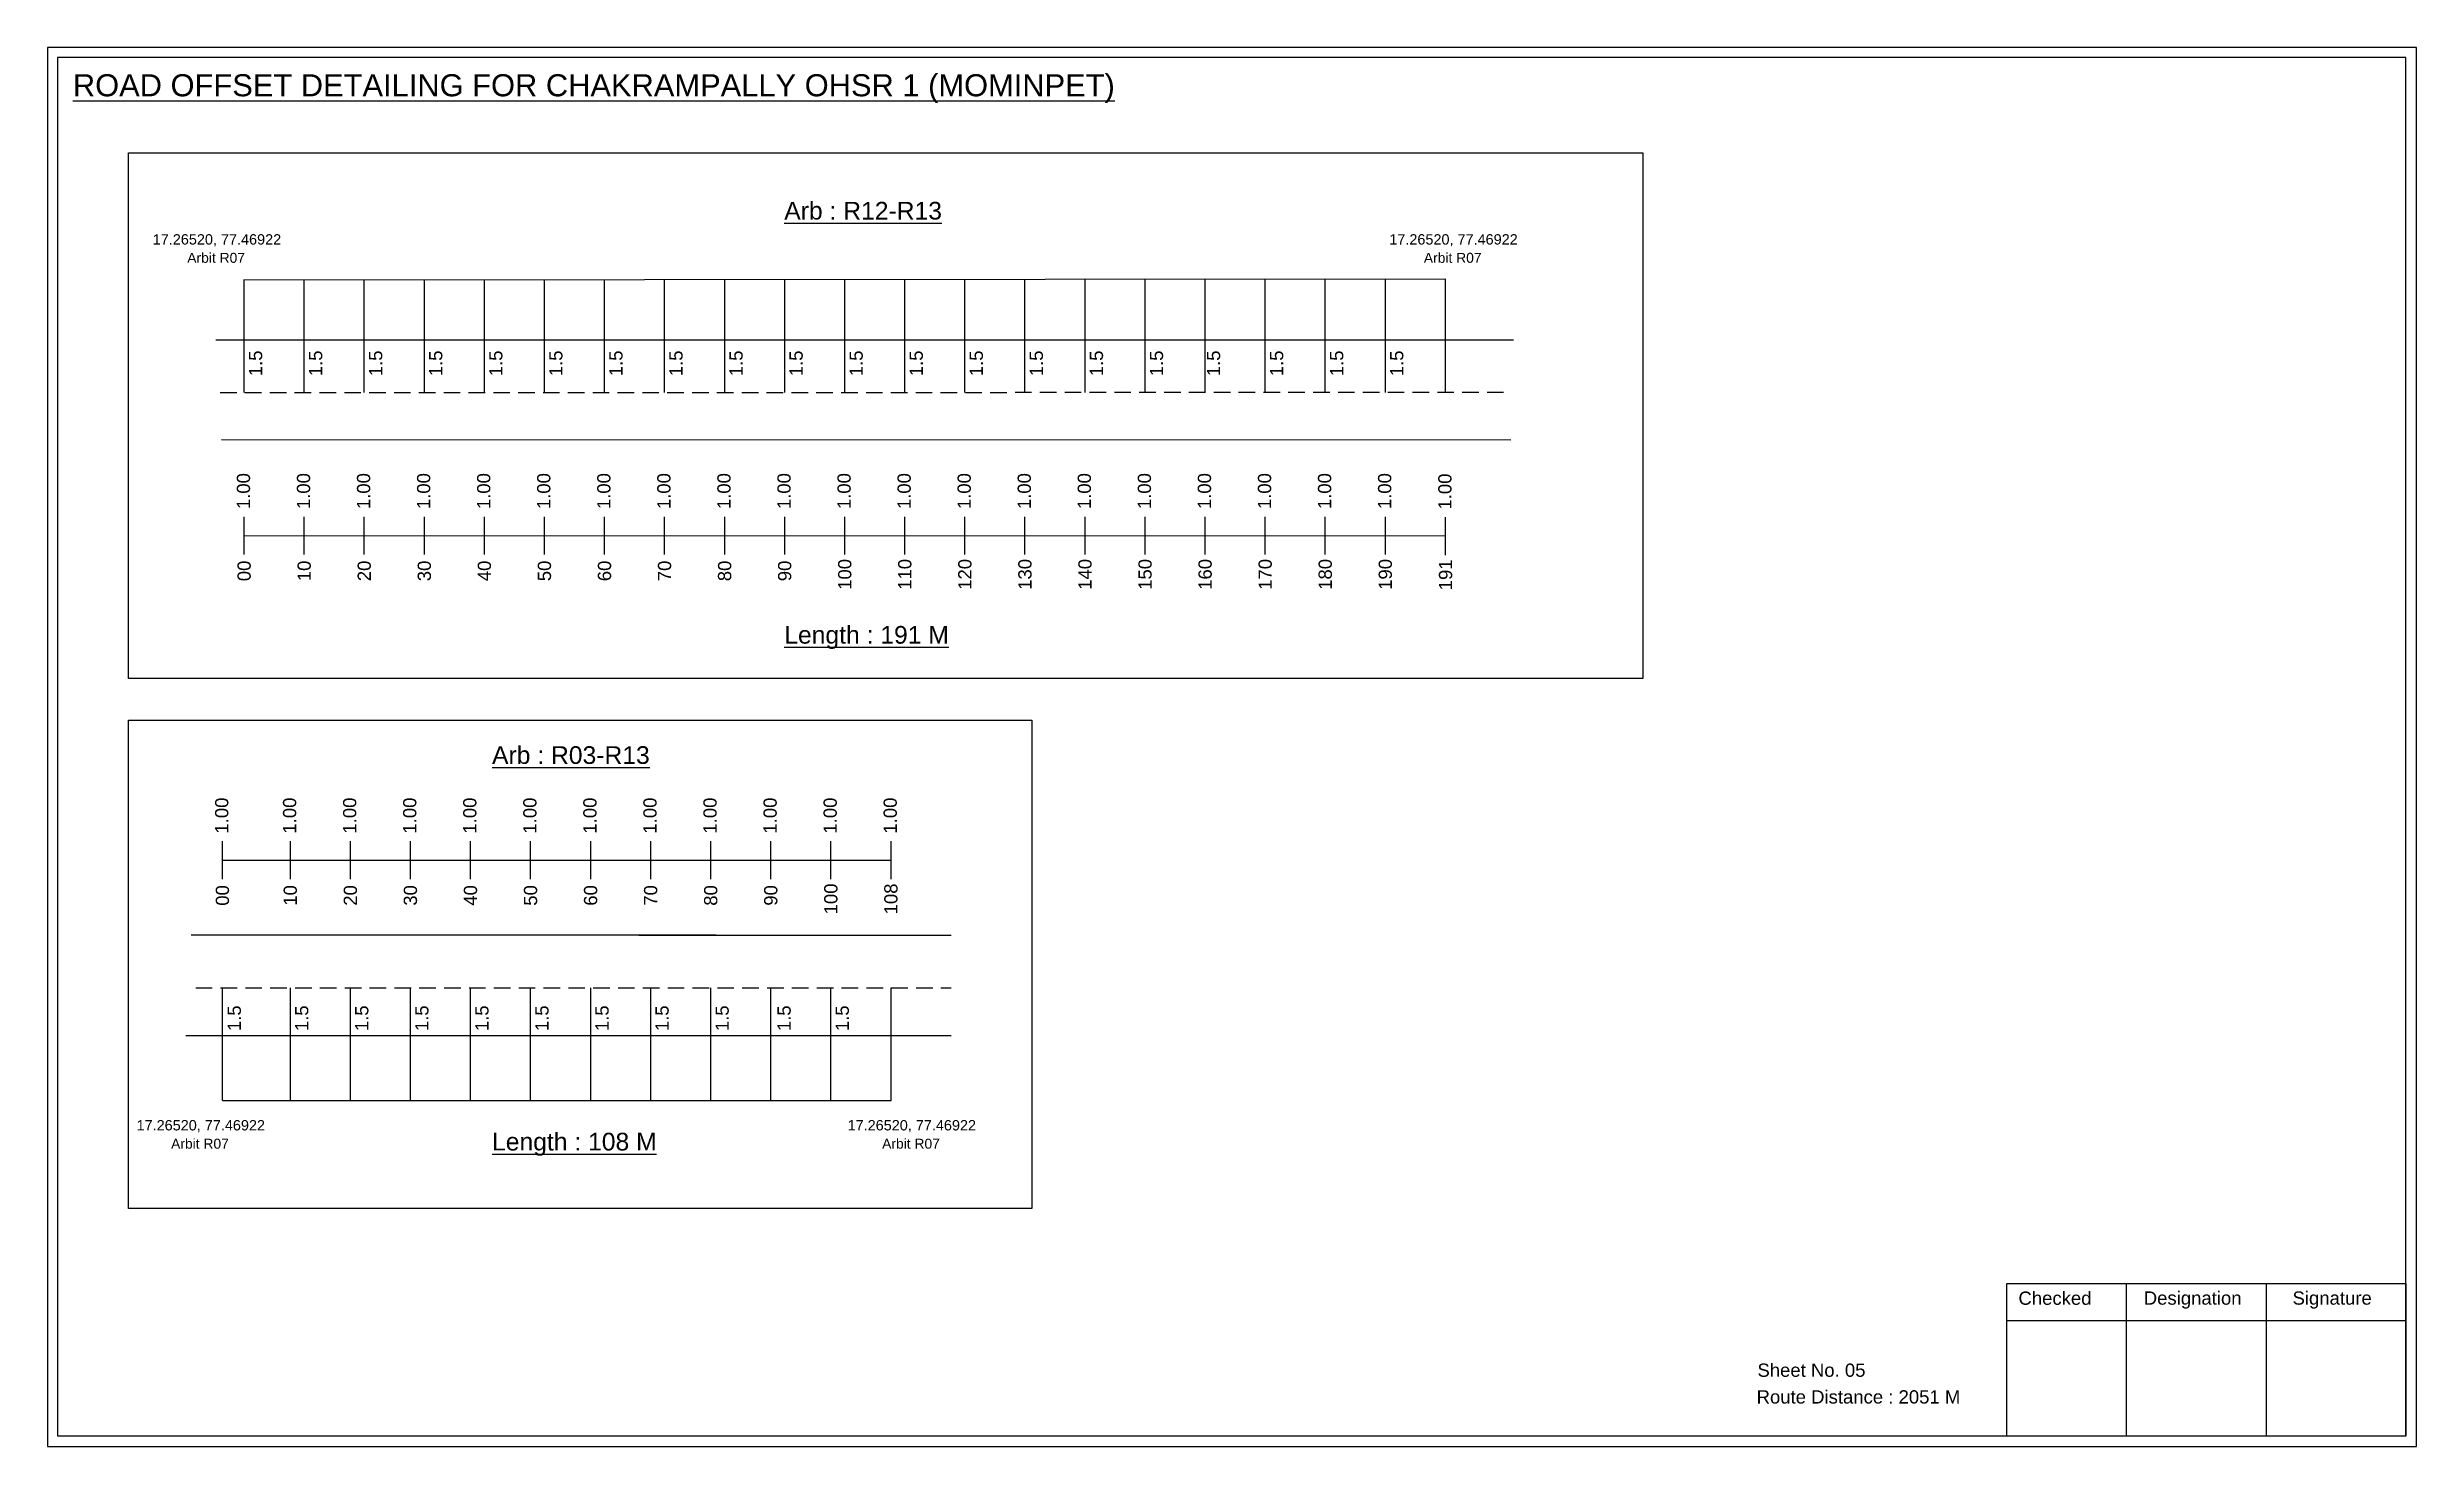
# Model space of a CAD drawing. Header units: inches. Extents: x -117 to 51867, y -12715 to 3423.
# Drawn here: x 31752 to 32288, y -1368 to -1051 of the extents above; entities that cross this region are included whole.
import ezdxf

# ---------------------------------------------------------------- set-up
doc = ezdxf.new("R2010")
doc.units = ezdxf.units.IN
doc.header["$MEASUREMENT"] = 0
doc.linetypes.add('DASHED2', pattern=[0.375, 0.25, -0.125])
doc.layers.add('PDF_Geometry', color=7, linetype='Continuous')
doc.layers.add('PDF_Text', color=5, linetype='Continuous')
doc.styles.add('PDF Arial', font='arial.ttf')
doc.styles.get("Standard").update_dxf_attribs({"font": 'arial.ttf'})

msp = doc.modelspace()

# ---------------------------------------------------------------- texts
at = {"color": 242, "true_color": 0xcd2027}
for s, height, p in [('%%UROAD OFFSET DETAILING FOR CHAKRAMPALLY OHSR 1 (MOMINPET)', 5, (31757.63, -1062.12)), ('%%UArb : R12-R13', 4, (31918.71, -1090.01)), ('%%ULength : 191 M', 4, (31918.71, -1186.01)), ('%%UArb : R03-R13', 4, (31852.54, -1213.23)), ('%%ULength : 108 M', 4, (31852.54, -1300.73))]:
    msp.add_text(s, height=height, dxfattribs=at).set_placement(p)
at = {"color": 5}
for s, height, p in [('17.26520, 77.46922', 2.34, (31775.71, -1095.67)), ('17.26520, 77.46922', 2.34, (32055.71, -1095.67)), ('Arbit R07', 2.246, (31783.53, -1099.8)), ('Arbit R07', 2.246, (32063.53, -1099.8)), ('17.26520, 77.46922', 2.34, (31772.05, -1296.19)), ('Arbit R07', 2.246, (31779.87, -1300.32)), ('17.26520, 77.46922', 2.34, (31933.05, -1296.19)), ('Arbit R07', 2.246, (31940.87, -1300.32))]:
    msp.add_text(s, height=height, dxfattribs=at).set_placement(p)
for p in [(31800.49, -1125.48), (31814.09, -1125.48), (31827.69, -1125.48), (31841.29, -1125.48), (31854.89, -1125.48), (31868.49, -1125.48), (31882.09, -1125.48), (31895.69, -1125.48), (31909.29, -1125.48), (31922.89, -1125.48), (31936.49, -1125.48), (31950.09, -1125.48), (31963.69, -1125.48), (31977.29, -1125.48), (31990.89, -1125.48), (32004.49, -1125.48), (32017.41, -1125.48), (32031.69, -1125.48), (32045.29, -1125.48), (32058.89, -1125.48), (31795.68, -1273.72), (31810.94, -1273.72), (31824.54, -1273.72), (31838.14, -1273.72), (31851.74, -1273.72), (31865.34, -1273.72), (31878.94, -1273.72), (31892.54, -1273.72), (31906.14, -1273.72), (31920.17, -1273.72), (31933.34, -1273.72)]:
    msp.add_text('1.5', height=3, rotation=90).set_placement(p)
at = {"color": 217, "true_color": 0x93278f}
for s, p in [('1.00', (31797.75, -1155.56)), ('1.00', (31811.35, -1155.56)), ('1.00', (31824.95, -1155.56)), ('1.00', (31838.55, -1155.56)), ('1.00', (31852.15, -1155.56)), ('1.00', (31865.75, -1155.56)), ('1.00', (31879.35, -1155.56)), ('1.00', (31892.95, -1155.56)), ('1.00', (31906.55, -1155.56)), ('1.00', (31920.15, -1155.56)), ('1.00', (31933.75, -1155.56)), ('1.00', (31947.35, -1155.56)), ('1.00', (31960.95, -1155.56)), ('1.00', (31974.55, -1155.56)), ('1.00', (31988.15, -1155.56)), ('1.00', (32001.75, -1155.56)), ('1.00', (32015.35, -1155.56)), ('1.00', (32028.95, -1155.56)), ('1.00', (32042.55, -1155.56)), ('1.00', (32056.15, -1155.56)), ('1.00', (32069.79, -1155.66)), ('00', (31797.9, -1171.88)), ('10', (31811.5, -1171.88)), ('20', (31825.1, -1171.88)), ('30', (31838.7, -1171.88)), ('40', (31852.3, -1171.88)), ('50', (31865.9, -1171.88)), ('60', (31879.5, -1171.88)), ('70', (31893.1, -1171.88)), ('80', (31906.7, -1171.88)), ('90', (31920.3, -1171.88)), ('100', (31933.9, -1173.83)), ('110', (31947.5, -1173.83)), ('120', (31961.1, -1173.83)), ('130', (31974.7, -1173.83)), ('140', (31988.3, -1173.83)), ('150', (32001.9, -1173.83)), ('160', (32015.5, -1173.83)), ('170', (32029.1, -1173.83)), ('180', (32042.7, -1173.83)), ('190', (32056.3, -1173.83)), ('191', (32069.94, -1173.93)), ('1.00', (31792.83, -1229.01)), ('1.00', (31808.2, -1229.01)), ('1.00', (31821.8, -1229.01)), ('1.00', (31835.4, -1229.01)), ('1.00', (31849, -1229.01)), ('1.00', (31862.6, -1229.01)), ('1.00', (31876.2, -1229.01)), ('1.00', (31889.8, -1229.01)), ('1.00', (31903.4, -1229.01)), ('1.00', (31917, -1229.01)), ('1.00', (31930.6, -1229.01)), ('1.00', (31944.2, -1229.01)), ('00', (31792.98, -1245.33)), ('10', (31808.35, -1245.33)), ('20', (31821.95, -1245.33)), ('30', (31835.55, -1245.33)), ('40', (31849.15, -1245.33)), ('50', (31862.75, -1245.33)), ('60', (31876.35, -1245.33)), ('70', (31889.95, -1245.33)), ('80', (31903.55, -1245.33)), ('90', (31917.15, -1245.33)), ('100', (31930.75, -1247.29)), ('108', (31944.35, -1247.29))]:
    msp.add_text(s, height=3, rotation=90, dxfattribs=at).set_placement(p)
for s, p in [('Sheet No. 05', (32139.07, -1351.96)), ('Route Distance : 2051 M', (32138.88, -1358.01))]:
    msp.add_text(s, height=3).set_placement(p)
at = {"layer": 'PDF_Text', "color": 7, "attachment_point": 7, "style": 'PDF Arial'}
for s, insert, char_height in [('Checked', (32198.17, -1335.71), 3.001), ('Designation', (32226.55, -1336.54), 3.0006), ('Signature', (32260.23, -1336.54), 3.001)]:
    msp.add_mtext(s, dxfattribs=dict(at, insert=insert, char_height=char_height))

# ---------------------------------------------------------------- linework, layer by layer
at = {"color": 5}
for p, q in [((31796.42, -1103.63), (32068.46, -1103.44)), ((31791.51, -1289.45), (31942.88, -1289.45))]:
    msp.add_line(p, q, dxfattribs=at)
for p, q in [((31796.42, -1129.15), (31796.42, -1103.62)), ((31810.02, -1129.15), (31810.02, -1103.62)), ((31823.62, -1129.15), (31823.62, -1103.62)), ((31837.22, -1129.15), (31837.22, -1103.62)), ((31850.82, -1129.15), (31850.82, -1103.62)), ((31864.42, -1129.15), (31864.42, -1103.62)), ((31878.02, -1129.15), (31878.02, -1103.62)), ((31891.62, -1129.15), (31891.62, -1103.62)), ((31905.22, -1129.15), (31905.22, -1103.62)), ((31918.82, -1129.15), (31918.82, -1103.62)), ((31932.42, -1129.15), (31932.42, -1103.62)), ((31946.02, -1129.15), (31946.02, -1103.62)), ((31959.62, -1129.15), (31959.62, -1103.62)), ((31973.22, -1129.15), (31973.22, -1103.62)), ((31986.82, -1129.15), (31986.82, -1103.62)), ((32000.42, -1129.15), (32000.42, -1103.62)), ((32014.02, -1129.15), (32014.02, -1103.62)), ((32027.62, -1129.15), (32027.62, -1103.62)), ((32041.22, -1129.15), (32041.22, -1103.62)), ((32054.82, -1129.15), (32054.82, -1103.62)), ((32068.46, -1128.98), (32068.46, -1103.44)), ((31790.01, -1117.27), (32083.85, -1117.27)), ((31791.26, -1139.83), (32083.25, -1139.87)), ((31903.28, -1252.03), (31784.42, -1252.03)), ((31885.8, -1252.03), (31956.48, -1252.03)), ((31791.51, -1289.45), (31791.51, -1263.91)), ((31806.88, -1289.45), (31806.88, -1263.91)), ((31820.48, -1289.45), (31820.48, -1263.91)), ((31834.08, -1289.45), (31834.08, -1263.91)), ((31847.68, -1289.45), (31847.68, -1263.91)), ((31861.28, -1289.45), (31861.28, -1263.91)), ((31874.88, -1289.45), (31874.88, -1263.91)), ((31888.48, -1289.45), (31888.48, -1263.91)), ((31902.08, -1289.45), (31902.08, -1263.91)), ((31915.68, -1289.45), (31915.68, -1263.91)), ((31929.28, -1289.45), (31929.28, -1263.91)), ((31942.88, -1289.45), (31942.88, -1263.91)), ((31783.22, -1274.72), (31956.48, -1274.72))]:
    msp.add_line(p, q)
at = {"linetype": 'DASHED2', "ltscale": 15}
for p, q in [((31790.97, -1129.16), (32081.58, -1129.1)), ((31785.45, -1263.91), (31956.48, -1263.91))]:
    msp.add_line(p, q, dxfattribs=at)
at = {"color": 217, "true_color": 0x93278f}
for p, q in [((31796.42, -1165.85), (31796.42, -1157.29)), ((31810.02, -1165.85), (31810.02, -1157.29)), ((31823.62, -1165.85), (31823.62, -1157.29)), ((31837.22, -1165.85), (31837.22, -1157.29)), ((31850.82, -1165.85), (31850.82, -1157.29)), ((31864.42, -1165.85), (31864.42, -1157.29)), ((31878.02, -1165.85), (31878.02, -1157.29)), ((31891.62, -1165.85), (31891.62, -1157.29)), ((31905.22, -1165.85), (31905.22, -1157.29)), ((31918.82, -1165.85), (31918.82, -1157.29)), ((31932.42, -1165.85), (31932.42, -1157.29)), ((31946.02, -1165.85), (31946.02, -1157.29)), ((31959.62, -1165.85), (31959.62, -1157.29)), ((31973.22, -1165.85), (31973.22, -1157.29)), ((31986.82, -1165.85), (31986.82, -1157.29)), ((32000.42, -1165.85), (32000.42, -1157.29)), ((32014.02, -1165.85), (32014.02, -1157.29)), ((32027.62, -1165.85), (32027.62, -1157.29)), ((32041.22, -1165.85), (32041.22, -1157.29)), ((32054.82, -1165.85), (32054.82, -1157.29)), ((32068.46, -1165.95), (32068.46, -1157.4)), ((31796.42, -1161.58), (32068.46, -1161.53)), ((31791.51, -1239.31), (31791.51, -1230.75)), ((31806.88, -1239.31), (31806.88, -1230.75)), ((31820.48, -1239.31), (31820.48, -1230.75)), ((31834.08, -1239.31), (31834.08, -1230.75)), ((31847.68, -1239.31), (31847.68, -1230.75)), ((31861.28, -1239.31), (31861.28, -1230.75)), ((31874.88, -1239.31), (31874.88, -1230.75)), ((31888.48, -1239.31), (31888.48, -1230.75)), ((31902.08, -1239.31), (31902.08, -1230.75)), ((31915.68, -1239.31), (31915.68, -1230.75)), ((31929.28, -1239.31), (31929.28, -1230.75)), ((31942.88, -1239.31), (31942.88, -1230.75)), ((31791.51, -1235.04), (31942.88, -1235.04))]:
    msp.add_line(p, q, dxfattribs=at)
for points in [[(31770.19, -1074.89), (32113.09, -1074.89), (32113.09, -1193.89), (31770.19, -1193.89)], [(31770.19, -1203.36), (31974.75, -1203.36), (31974.75, -1313.86), (31770.19, -1313.86)]]:
    msp.add_lwpolyline(points, close=True)
at = {"layer": 'PDF_Geometry'}
for points in [[(31751.86, -1051.05), (31751.86, -1367.76), (32288.33, -1367.76), (32288.33, -1051.05)], [(31754.18, -1053.37), (31754.18, -1365.34), (32285.91, -1365.34), (32285.91, -1053.37)]]:
    msp.add_lwpolyline(points, close=True, dxfattribs=at)
at = {"layer": 'PDF_Geometry', "color": 242, "true_color": 0xcc1f26}
msp.add_lwpolyline([(32285.91, -1365.43), (32195.57, -1365.43), (32195.57, -1330.82), (32285.91, -1330.82)], close=True, dxfattribs=at)
for points in [[(32222.55, -1330.82), (32222.55, -1365.43)], [(32254.28, -1330.82), (32254.28, -1365.43)], [(32195.57, -1339.19), (32285.91, -1339.19)]]:
    msp.add_lwpolyline(points, dxfattribs=at)

msp.set_redraw_order([(e.dxf.handle, doc.entitydb.next_handle()) for e in msp.query("TEXT MTEXT ATTDEF DIMENSION ARC_DIMENSION")])  # texts and dimensions are drawn at this point

doc.saveas('drawing.dxf')
